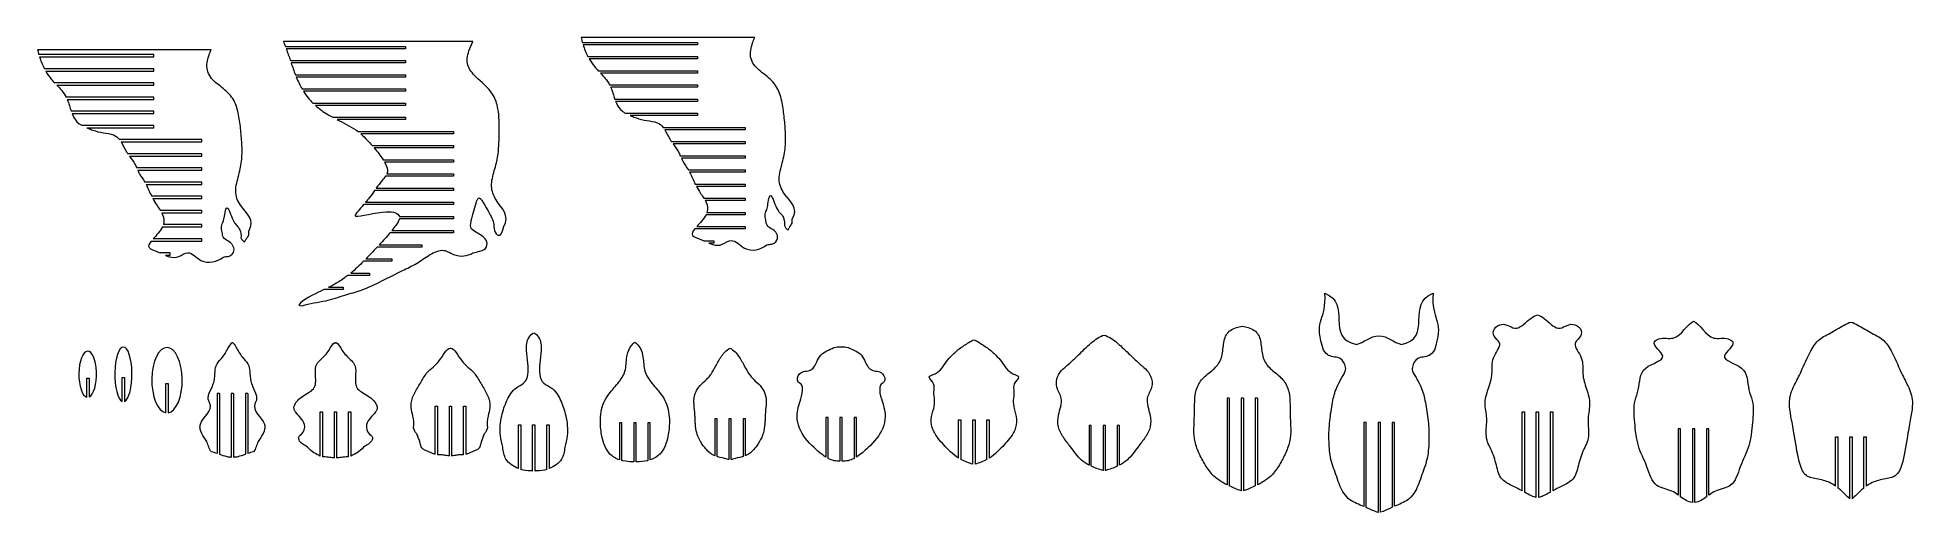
# Model space of a CAD drawing. Header units: millimetres. Extents: x -790 to 3917, y -2121 to 391.
# Drawn here: x -156 to 3090, y -431 to 391 of the extents above; entities that cross this region are included whole.
import ezdxf

# ---------------------------------------------------------------- set-up
doc = ezdxf.new("R2010")
doc.units = ezdxf.units.MM

msp = doc.modelspace()

# ---------------------------------------------------------------- linework, layer by layer
at = {"color": 7, "linetype": 'Continuous', "lineweight": 15}
for p, q in [((1085.5, 390.8), (784.9, 390.8)), ((144.5, 369.7), (-156.1, 369.7)), ((45.4, 361.2), (-153.8, 361.2)), ((-152.6, 357.2), (45.4, 357.2)), ((45.4, 357.2), (45.4, 361.2)), ((597.7, 383.7), (269.6, 383.7)), ((273, 375.3), (481, 375.3)), ((481, 371.3), (274.5, 371.3)), ((481, 375.3), (481, 371.3)), ((787.1, 382.3), (986.4, 382.3)), ((986.4, 378.3), (788.4, 378.3)), ((796.8, 357.8), (986.4, 357.8)), ((986.4, 382.3), (986.4, 378.3)), ((986.4, 357.8), (986.4, 353.8)), ((45.4, 336.7), (-144.1, 336.7)), ((-141.9, 332.7), (45.4, 332.7)), ((45.4, 332.7), (45.4, 336.7)), ((281.7, 350.8), (481, 350.8)), ((481, 346.8), (283, 346.8)), ((290.4, 326.3), (481, 326.3)), ((481, 350.8), (481, 346.8)), ((481, 326.3), (481, 322.3)), ((986.4, 353.8), (799, 353.8)), ((814.7, 333.3), (986.4, 333.3)), ((986.4, 329.3), (818.5, 329.3)), ((986.4, 333.3), (986.4, 329.3)), ((45.4, 312.2), (-126.3, 312.2)), ((-122.4, 308.2), (45.4, 308.2)), ((45.4, 308.2), (45.4, 312.2)), ((481, 322.3), (292, 322.3)), ((301.9, 301.8), (481, 301.8)), ((481, 297.8), (304.3, 297.8)), ((481, 301.8), (481, 297.8)), ((834.4, 308.8), (986.4, 308.8)), ((986.4, 304.8), (836.3, 304.8)), ((986.4, 308.8), (986.4, 304.8)), ((45.4, 287.7), (-106.6, 287.7)), ((-104.6, 283.7), (45.4, 283.7)), ((45.4, 263.2), (-97.6, 263.2)), ((45.4, 283.7), (45.4, 287.7)), ((45.4, 259.2), (45.4, 263.2)), ((320.8, 277.3), (481, 277.3)), ((481, 273.3), (325.1, 273.3)), ((481, 277.3), (481, 273.3)), ((843.3, 284.3), (986.4, 284.3)), ((986.4, 280.3), (844.8, 280.3)), ((861.7, 259.8), (986.4, 259.8)), ((986.4, 284.3), (986.4, 280.3)), ((986.4, 259.8), (986.4, 255.8)), ((-96.2, 259.2), (45.4, 259.2)), ((45.4, 238.7), (-79.2, 238.7)), ((-70.8, 234.7), (45.4, 234.7)), ((45.4, 234.7), (45.4, 238.7)), ((355.1, 252.8), (481, 252.8)), ((481, 248.8), (362.7, 248.8)), ((398.8, 228.3), (563.8, 228.3)), ((481, 252.8), (481, 248.8)), ((563.8, 228.3), (563.8, 224.3)), ((986.4, 255.8), (870.1, 255.8)), ((926.9, 235.3), (1069.2, 235.3)), ((1069.2, 231.3), (929.7, 231.3)), ((1069.2, 235.3), (1069.2, 231.3)), ((128.3, 214.2), (-14.1, 214.2)), ((-11.3, 210.2), (128.3, 210.2)), ((128.3, 210.2), (128.3, 214.2)), ((563.8, 224.3), (403.6, 224.3)), ((423.4, 203.8), (563.8, 203.8)), ((563.8, 199.8), (426.9, 199.8)), ((563.8, 203.8), (563.8, 199.8)), ((941.3, 210.8), (1069.2, 210.8)), ((1069.2, 206.8), (944.1, 206.8)), ((1069.2, 210.8), (1069.2, 206.8)), ((128.3, 189.7), (0.4, 189.7)), ((3.2, 185.7), (128.3, 185.7)), ((128.3, 165.2), (15.8, 165.2)), ((128.3, 185.7), (128.3, 189.7)), ((128.3, 161.2), (128.3, 165.2)), ((442.1, 179.3), (563.8, 179.3)), ((563.8, 175.3), (444.4, 175.3)), ((563.8, 179.3), (563.8, 175.3)), ((956.7, 186.3), (1069.2, 186.3)), ((1069.2, 182.3), (958.5, 182.3)), ((1069.2, 186.3), (1069.2, 182.3)), ((17.6, 161.2), (128.3, 161.2)), ((128.3, 140.7), (29.6, 140.7)), ((31.9, 136.7), (128.3, 136.7)), ((128.3, 136.7), (128.3, 140.7)), ((430.3, 130.3), (563.8, 130.3)), ((563.8, 150.8), (446.2, 150.8)), ((448.6, 154.8), (563.8, 154.8)), ((563.8, 154.8), (563.8, 150.8)), ((563.8, 130.3), (563.8, 126.3)), ((970.6, 161.8), (1069.2, 161.8)), ((1069.2, 157.8), (972.8, 157.8)), ((982.6, 137.3), (1069.2, 137.3)), ((1069.2, 133.3), (984.7, 133.3)), ((1069.2, 161.8), (1069.2, 157.8)), ((1069.2, 137.3), (1069.2, 133.3)), ((128.3, 116.2), (41.7, 116.2)), ((43.7, 112.2), (128.3, 112.2)), ((128.3, 112.2), (128.3, 116.2)), ((563.8, 101.8), (408.5, 101.8)), ((411.9, 105.8), (563.8, 105.8)), ((563.8, 126.3), (427.5, 126.3)), ((563.8, 105.8), (563.8, 101.8)), ((997.6, 112.8), (1069.2, 112.8)), ((1069.2, 108.8), (999.9, 108.8)), ((1069.2, 112.8), (1069.2, 108.8)), ((128.3, 91.7), (56.6, 91.7)), ((59, 87.7), (128.3, 87.7)), ((128.3, 67.2), (61.9, 67.2)), ((128.3, 87.7), (128.3, 91.7)), ((128.3, 63.2), (128.3, 67.2)), ((470.4, 81.3), (563.8, 81.3)), ((563.8, 77.3), (470.5, 77.3)), ((563.8, 81.3), (563.8, 77.3)), ((1069.2, 84.3), (1001.2, 84.3)), ((1002.9, 88.3), (1069.2, 88.3)), ((1069.2, 88.3), (1069.2, 84.3)), ((40.8, 38.7), (128.3, 38.7)), ((128.3, 42.7), (44.2, 42.7)), ((60.2, 63.2), (128.3, 63.2)), ((128.3, 38.7), (128.3, 42.7)), ((563.8, 52.8), (453.9, 52.8)), ((457.2, 56.8), (563.8, 56.8)), ((563.8, 56.8), (563.8, 52.8)), ((1069.2, 59.8), (981.7, 59.8)), ((985.2, 63.8), (1069.2, 63.8)), ((997.3, 39.3), (1014.6, 39.3)), ((1014.6, 35.3), (1006.3, 35.3)), ((1014.6, 39.3), (1014.6, 35.3)), ((1069.2, 63.8), (1069.2, 59.8)), ((73.6, 18.2), (56.4, 18.2)), ((65.4, 14.2), (73.6, 14.2)), ((73.6, 14.2), (73.6, 18.2)), ((457.4, 3.8), (408.3, 3.8)), ((412.2, 7.8), (457.4, 7.8)), ((509.2, 28.3), (431.9, 28.3)), ((435.6, 32.3), (509.2, 32.3)), ((457.4, 7.8), (457.4, 3.8)), ((509.2, 32.3), (509.2, 28.3)), ((418.8, -20.7), (381.2, -20.7)), ((386.2, -16.7), (418.8, -16.7)), ((418.8, -16.7), (418.8, -20.7)), ((372.9, -45.2), (339.6, -45.2)), ((347.9, -41.2), (372.9, -41.2)), ((372.9, -41.2), (372.9, -45.2)), ((-70.7, -198.4), (-66.7, -198.4)), ((-70.7, -231.2), (-70.7, -198.4)), ((-66.7, -198.4), (-66.7, -230.8)), ((-9.4, -197.3), (-5.4, -197.3)), ((-9.4, -238.5), (-9.4, -197.3)), ((-5.4, -197.3), (-5.4, -238.5)), ((66.1, -207.8), (70.1, -207.8)), ((66.1, -258.2), (66.1, -207.8)), ((70.1, -207.8), (70.1, -258.2)), ((158.9, -224.8), (154.9, -224.8)), ((154.9, -224.8), (154.9, -328.6)), ((158.9, -224.8), (158.9, -330)), ((183.4, -224.8), (179.4, -224.8)), ((179.4, -224.8), (179.4, -335.3)), ((183.4, -224.8), (183.4, -335.3)), ((207.9, -224.8), (203.9, -224.8)), ((203.9, -224.8), (203.9, -330)), ((207.9, -224.8), (207.9, -328.6)), ((333.3, -256.5), (337.3, -256.5)), ((333.3, -332.9), (333.3, -256.5)), ((337.3, -256.5), (337.3, -333.9)), ((357.8, -256.5), (361.8, -256.5)), ((357.8, -336.2), (357.8, -256.5)), ((361.8, -256.5), (361.8, -336.2)), ((382.3, -256.5), (386.3, -256.5)), ((382.3, -333.9), (382.3, -256.5)), ((386.3, -256.5), (386.3, -332.9)), ((532.4, -329.9), (532.4, -246.7)), ((532.4, -246.7), (536.4, -246.7)), ((536.4, -246.7), (536.4, -330.5)), ((556.9, -246.7), (560.9, -246.7)), ((556.9, -332.8), (556.9, -246.7)), ((560.9, -246.7), (560.9, -332.8)), ((581.4, -330.5), (581.4, -246.7)), ((581.4, -246.7), (585.4, -246.7)), ((585.4, -246.7), (585.4, -329.9)), ((1907.1, -232.6), (1903.1, -232.6)), ((1903.1, -232.6), (1903.1, -382.6)), ((1907.1, -232.6), (1907.1, -384.6)), ((1931.6, -232.6), (1927.6, -232.6)), ((1927.6, -232.6), (1927.6, -393.2)), ((1931.6, -232.6), (1931.6, -393.2)), ((1952.1, -232.6), (1952.1, -384.6)), ((1956.1, -232.6), (1952.1, -232.6)), ((1956.1, -232.6), (1956.1, -382.6)), ((2413.9, -256.8), (2417.9, -256.8)), ((2413.9, -393.2), (2413.9, -256.8)), ((2417.9, -256.8), (2417.9, -395.4)), ((2438.4, -256.8), (2442.4, -256.8)), ((2438.4, -404.8), (2438.4, -256.8)), ((2442.4, -256.8), (2442.4, -404.8)), ((2462.9, -395.4), (2462.9, -256.8)), ((2462.9, -256.8), (2466.9, -256.8)), ((2466.9, -256.8), (2466.9, -393.2)), ((676.6, -279), (680.6, -279)), ((676.6, -354.7), (676.6, -279)), ((680.6, -279), (680.6, -356.1)), ((701.1, -279), (705.1, -279)), ((701.1, -358.9), (701.1, -279)), ((705.1, -279), (705.1, -358.9)), ((725.6, -279), (729.6, -279)), ((725.6, -356.1), (725.6, -279)), ((729.6, -279), (729.6, -354.7)), ((855.6, -275.6), (851.6, -275.6)), ((851.6, -275.6), (851.6, -339.7)), ((855.6, -340.9), (855.6, -275.6)), ((880.1, -275.6), (876.1, -275.6)), ((876.1, -275.6), (876.1, -343)), ((880.1, -343), (880.1, -275.6)), ((904.6, -275.6), (900.6, -275.6)), ((900.6, -275.6), (900.6, -340.9)), ((904.6, -339.7), (904.6, -275.6)), ((1020.4, -268.8), (1016.4, -268.8)), ((1016.4, -268.8), (1016.4, -332.5)), ((1020.4, -333.9), (1020.4, -268.8)), ((1044.9, -268.8), (1040.9, -268.8)), ((1040.9, -268.8), (1040.9, -339.1)), ((1044.9, -339.1), (1044.9, -268.8)), ((1069.4, -268.8), (1065.4, -268.8)), ((1065.4, -268.8), (1065.4, -333.9)), ((1069.4, -332.5), (1069.4, -268.8)), ((1212.6, -266.4), (1208.6, -266.4)), ((1208.6, -266.4), (1208.6, -334.7)), ((1212.6, -337), (1212.6, -266.4)), ((1237.1, -266.4), (1233.1, -266.4)), ((1233.1, -266.4), (1233.1, -342.1)), ((1237.1, -342.1), (1237.1, -266.4)), ((1261.6, -266.4), (1257.6, -266.4)), ((1257.6, -266.4), (1257.6, -337)), ((1261.6, -334.7), (1261.6, -266.4)), ((1438.5, -270.5), (1442.5, -270.5)), ((1438.5, -336.7), (1438.5, -270.5)), ((1442.5, -270.5), (1442.5, -338.9)), ((1463, -270.5), (1467, -270.5)), ((1463, -347), (1463, -270.5)), ((1467, -270.5), (1467, -347)), ((1487.5, -338.9), (1487.5, -270.5)), ((1487.5, -270.5), (1491.5, -270.5)), ((1491.5, -270.5), (1491.5, -336.7)), ((1664.2, -280.3), (1664.2, -348.7)), ((1668.2, -280.3), (1664.2, -280.3)), ((1668.2, -350.7), (1668.2, -280.3)), ((1688.7, -280.3), (1688.7, -357.8)), ((1692.7, -280.3), (1688.7, -280.3)), ((1692.7, -357.8), (1692.7, -280.3)), ((1713.2, -280.3), (1713.2, -350.7)), ((1717.2, -280.3), (1713.2, -280.3)), ((1717.2, -348.7), (1717.2, -280.3)), ((2144.2, -275.2), (2140.2, -275.2)), ((2140.2, -275.2), (2140.2, -420.4)), ((2144.2, -422.1), (2144.2, -275.2)), ((2168.7, -275.2), (2164.7, -275.2)), ((2164.7, -275.2), (2164.7, -430.5)), ((2168.7, -430.2), (2168.7, -275.2)), ((2193.2, -275.2), (2189.2, -275.2)), ((2189.2, -275.2), (2189.2, -421.6)), ((2193.2, -419.9), (2193.2, -275.2)), ((2688.3, -286.1), (2684.3, -286.1)), ((2684.3, -286.1), (2684.3, -400.6)), ((2688.3, -403.5), (2688.3, -286.1)), ((2712.8, -286.1), (2708.8, -286.1)), ((2708.8, -286.1), (2708.8, -413.2)), ((2712.8, -413.2), (2712.8, -286.1)), ((2737.3, -286.1), (2733.3, -286.1)), ((2733.3, -286.1), (2733.3, -403.5)), ((2737.3, -400.6), (2737.3, -286.1)), ((2956.7, -299.9), (2960.7, -299.9)), ((2956.7, -385.1), (2956.7, -299.9)), ((2960.7, -299.9), (2960.7, -388.1)), ((2981.2, -299.9), (2985.2, -299.9)), ((2981.2, -406.9), (2981.2, -299.9)), ((2985.2, -299.9), (2985.2, -406.9)), ((3005.7, -388.1), (3005.7, -299.9)), ((3005.7, -299.9), (3009.7, -299.9)), ((3009.7, -299.9), (3009.7, -385.1))]:
    msp.add_line(p, q, dxfattribs=at)
for centre, major_axis, ratio, start_param, end_param in [((-69.2, -191.5), (0, -39.8), 0.384256, 0.165979, 6.186864), ((-7.4, -191.7), (0, -47.3), 0.315159, 0.134575, 6.14861), ((68.1, -201.8), (0.2, -56.6), 0.466271, 0.067798, 6.199171)]:
    msp.add_ellipse(centre, major_axis=major_axis, ratio=ratio, start_param=start_param, end_param=end_param, dxfattribs=at)
for points in [[(784.9, 390.8), (785.6, 387.9), (786.3, 385.1), (787.1, 382.3)], [(-156.1, 369.7), (-155.4, 366.8), (-154.6, 364), (-153.8, 361.2)], [(-152.6, 357.2), (-150.3, 350.1), (-147.5, 343.2), (-144.1, 336.7)], [(269.6, 383.7), (270.8, 381), (272, 378.1), (273, 375.3)], [(274.5, 371.3), (277, 364.6), (279.3, 357.7), (281.7, 350.8)], [(788.4, 378.3), (790.6, 371.3), (793.4, 364.4), (796.8, 357.8)], [(283, 346.8), (285.4, 339.9), (287.8, 333), (290.4, 326.3)], [(292, 322.3), (295, 315.2), (298.2, 308.3), (301.9, 301.8)], [(426.9, 199.8), (432.3, 193.5), (437.4, 186.9), (442.1, 179.3)], [(31.9, 136.7), (35.5, 130), (38.3, 122.9), (41.7, 116.2)], [(972.8, 157.8), (976.4, 151.1), (979.3, 144.1), (982.6, 137.3)], [(1001.2, 84.3), (997.5, 77.2), (990.6, 69.9), (985.2, 63.8)], [(1137.1, 65.6), (1138.3, 62.3), (1140.5, 59.8), (1143.4, 58.1)], [(1150.3, 69.5), (1150.6, 72), (1150.7, 74.5), (1150.5, 77)], [(60.2, 63.2), (56.6, 56.1), (49.7, 48.8), (44.2, 42.7)], [(196.1, 44.5), (197.4, 41.2), (199.5, 38.7), (202.5, 36.9)], [(209.4, 48.3), (209.7, 50.8), (209.7, 53.4), (209.5, 55.9)], [(453.9, 52.8), (448.4, 46.2), (442.1, 39.2), (435.6, 32.3)], [(650, 60.1), (650.4, 61), (650.6, 61.9), (650.6, 62.9)], [(1106.7, 32.2), (1109.4, 33.1), (1112.3, 33.5), (1115.2, 33.2)], [(165.7, 11.1), (168.5, 12), (171.4, 12.4), (174.3, 12)], [(408.3, 3.8), (401, -3.5), (393.8, -10.4), (386.2, -16.7)], [(597.7, 18.4), (602, 18.9), (606, 20), (609.9, 21.6)], [(339.6, -45.2), (325.5, -51.9), (311.3, -58.4), (300, -67.5)], [(2067.8, -141.9), (2054, -95.6), (2075.7, -98.7), (2072.4, -51.5)], [(2072.4, -51.5), (2119.7, -68.3), (2072.1, -129.6), (2127, -140)], [(2205.2, -140), (2260.2, -129.6), (2212.5, -68.3), (2259.8, -51.5)], [(2259.8, -51.5), (2256.5, -98.7), (2278.2, -95.6), (2264.4, -141.9)], [(300, -67.5), (294.8, -71.5), (295.5, -73.4), (301.9, -73.1)], [(2127, -140), (2140.4, -137.4), (2151.3, -124.5), (2166.1, -125)], [(2166.1, -125), (2181, -124.5), (2191.8, -137.4), (2205.2, -140)], [(126, -278.1), (129.6, -265.3), (148.7, -256.7), (141.8, -240.5)], [(221, -240.5), (214.1, -256.7), (233.2, -265.3), (236.7, -278.1)], [(500.5, -294.8), (497.6, -291.9), (495.7, -288.3), (495, -283.9)], [(622.8, -283.9), (622.1, -288.3), (620.3, -291.9), (617.3, -294.8)], [(145, -325.7), (140.6, -320.6), (139.5, -313.8), (136.9, -307.8)], [(225.8, -307.8), (223.2, -313.8), (222.2, -320.6), (217.7, -325.7)], [(502.2, -297.9), (501.7, -296.8), (501.2, -295.7), (500.5, -294.8)], [(617.3, -294.8), (616.6, -295.7), (616.1, -296.8), (615.7, -297.9)], [(154.9, -328.6), (151.6, -327.5), (148.3, -326.4), (145, -325.7)], [(217.7, -325.7), (214.4, -326.4), (211.2, -327.5), (207.9, -328.6)], [(333.3, -332.9), (329.5, -331.5), (326, -329), (322.1, -327.4)], [(397.6, -327.4), (393.7, -329), (390.2, -331.5), (386.3, -332.9)], [(2708.8, -413.2), (2700.9, -412.4), (2694.6, -408.1), (2688.3, -403.5)], [(2733.3, -403.5), (2727.1, -408.1), (2720.8, -412.4), (2712.8, -413.2)]]:
    msp.add_open_spline(points, degree=3, dxfattribs=at)
for points, knots in [([(1150.5, 77), (1162.9, 96.1), (1137.1, 113.7), (1124.9, 145.5), (1133.9, 174.5), (1139.3, 201.5), (1139, 228.1), (1136.5, 254.8), (1133.1, 281.6), (1124.8, 307.4), (1104.7, 325.9), (1085.2, 339.6), (1076.3, 359.5), (1079.4, 376.1), (1084.2, 387.8), (1085.5, 390.8)], [0.0046068, 0.0046068, 0.0046068, 0.0046068, 0.125, 0.1875, 0.25, 0.3125, 0.375, 0.4375, 0.5, 0.5625, 0.625, 0.6875, 0.71875, 0.78125, 0.8028493, 0.8028493, 0.8028493, 0.8028493]), ([(209.5, 55.9), (222, 75), (196.2, 92.6), (183.9, 124.4), (193, 153.4), (198.3, 180.4), (198.1, 207), (195.6, 233.6), (192.2, 260.5), (183.8, 286.3), (163.7, 304.8), (144.3, 318.4), (135.3, 338.4), (138.5, 355), (143.3, 366.7), (144.5, 369.7)], [0.0046068, 0.0046068, 0.0046068, 0.0046068, 0.125, 0.1875, 0.25, 0.3125, 0.375, 0.4375, 0.5, 0.5625, 0.625, 0.6875, 0.71875, 0.78125, 0.8028493, 0.8028493, 0.8028493, 0.8028493]), ([(650.6, 62.9), (662.8, 83.8), (639.1, 101.3), (628.8, 129.5), (631.5, 151.6), (641, 178.7), (643, 204.9), (642.9, 235.9), (643.6, 263.6), (632.6, 298.1), (604.2, 319.5), (585.9, 342.2), (588.3, 363.8), (595, 378.4), (597.7, 383.7)], [0.003092, 0.003092, 0.003092, 0.003092, 0.125, 0.1875, 0.21875, 0.28125, 0.375, 0.40625, 0.5, 0.5625, 0.65625, 0.71875, 0.78125, 0.8174453, 0.8174453, 0.8174453, 0.8174453]), ([(-141.9, 332.7), (-139.1, 327.9), (-134.2, 320.8), (-128.4, 314.4), (-126.3, 312.2)], [0.07671218, 0.07671218, 0.07671218, 0.07671218, 0.10533173, 0.12115895, 0.12115895, 0.12115895, 0.12115895]), ([(799, 353.8), (801.8, 349), (806.7, 341.9), (812.5, 335.5), (814.7, 333.3)], [0.07671218, 0.07671218, 0.07671218, 0.07671218, 0.10533173, 0.12115895, 0.12115895, 0.12115895, 0.12115895]), ([(818.5, 329.3), (821.4, 326.3), (827.3, 320), (832.2, 312.8), (834.4, 308.8)], [0.13066989, 0.13066989, 0.13066989, 0.13066989, 0.15220673, 0.17533896, 0.17533896, 0.17533896, 0.17533896]), ([(-122.4, 308.2), (-119.5, 305.2), (-113.6, 298.9), (-108.7, 291.7), (-106.6, 287.7)], [0.13066989, 0.13066989, 0.13066989, 0.13066989, 0.15220673, 0.17533896, 0.17533896, 0.17533896, 0.17533896]), ([(304.3, 297.8), (306.7, 293.9), (311.8, 286.7), (317.7, 280.2), (320.8, 277.3)], [0.13511204, 0.13511204, 0.13511204, 0.13511204, 0.15515712, 0.17364362, 0.17364362, 0.17364362, 0.17364362]), ([(836.3, 304.8), (836.4, 304.7), (839.2, 298.2), (841.1, 291), (843.3, 284.3)], [0.18280188, 0.18280188, 0.18280188, 0.18280188, 0.18345673, 0.21791452, 0.21791452, 0.21791452, 0.21791452]), ([(-104.6, 283.7), (-104.6, 283.6), (-101.7, 277.1), (-99.9, 269.8), (-97.6, 263.2)], [0.18280188, 0.18280188, 0.18280188, 0.18280188, 0.18345673, 0.21791452, 0.21791452, 0.21791452, 0.21791452]), ([(325.1, 273.3), (331.6, 267.4), (341.6, 260.3), (352.2, 254.4), (355.1, 252.8)], [0.18220758, 0.18220758, 0.18220758, 0.18220758, 0.2205278, 0.23524429, 0.23524429, 0.23524429, 0.23524429]), ([(844.8, 280.3), (845.2, 279.3), (848, 272.6), (853.1, 265.3), (859.8, 260.9), (861.7, 259.8)], [0.22494946, 0.22494946, 0.22494946, 0.22494946, 0.23033173, 0.26158173, 0.27305015, 0.27305015, 0.27305015, 0.27305015]), ([(-96.2, 259.2), (-95.8, 258.2), (-93, 251.5), (-87.9, 244.2), (-81.1, 239.8), (-79.2, 238.7)], [0.22494946, 0.22494946, 0.22494946, 0.22494946, 0.23033173, 0.26158173, 0.27305015, 0.27305015, 0.27305015, 0.27305015]), ([(-70.8, 234.7), (-70.1, 234.4), (-66.6, 232.9), (-57.3, 229.4), (-42.6, 225.5), (-24.5, 224.2), (-16.9, 217.8), (-14.1, 214.2)], [0.289037, 0.289037, 0.289037, 0.289037, 0.2928317, 0.3084567, 0.3397067, 0.3709567, 0.395802, 0.395802, 0.395802, 0.395802]), ([(362.7, 248.8), (364, 248.1), (376.3, 241.9), (389, 235.9), (398.8, 228.3)], [0.24784865, 0.24784865, 0.24784865, 0.24784865, 0.25389142, 0.30847569, 0.30847569, 0.30847569, 0.30847569]), ([(870.1, 255.8), (870.8, 255.5), (874.4, 254.1), (883.6, 250.5), (898.3, 246.6), (916.4, 245.4), (924, 238.9), (926.9, 235.3)], [0.289037, 0.289037, 0.289037, 0.289037, 0.2928317, 0.3084567, 0.3397067, 0.3709567, 0.395802, 0.395802, 0.395802, 0.395802]), ([(929.7, 231.3), (932.7, 226.4), (936.1, 218.9), (940.3, 212.4), (941.3, 210.8)], [0.4043029, 0.4043029, 0.4043029, 0.4043029, 0.43345673, 0.4428873, 0.4428873, 0.4428873, 0.4428873]), ([(-11.3, 210.2), (-8.2, 205.3), (-4.9, 197.7), (-0.7, 191.2), (0.4, 189.7)], [0.4043029, 0.4043029, 0.4043029, 0.4043029, 0.43345673, 0.4428873, 0.4428873, 0.4428873, 0.4428873]), ([(403.6, 224.3), (407.4, 220.8), (414.1, 213.8), (420.5, 207), (423.4, 203.8)], [0.31760196, 0.31760196, 0.31760196, 0.31760196, 0.3403375, 0.35970129, 0.35970129, 0.35970129, 0.35970129]), ([(944.1, 206.8), (947.5, 202.2), (952.3, 195.9), (955.7, 188.6), (956.7, 186.3)], [0.45117944, 0.45117944, 0.45117944, 0.45117944, 0.48033173, 0.49321063, 0.49321063, 0.49321063, 0.49321063]), ([(3.2, 185.7), (6.5, 181.1), (11.4, 174.7), (14.8, 167.4), (15.8, 165.2)], [0.45117944, 0.45117944, 0.45117944, 0.45117944, 0.48033173, 0.49321063, 0.49321063, 0.49321063, 0.49321063]), ([(444.4, 175.3), (447.6, 169.6), (451.1, 162), (449.2, 155.9), (448.6, 154.8)], [0.41090773, 0.41090773, 0.41090773, 0.41090773, 0.43684293, 0.44326591, 0.44326591, 0.44326591, 0.44326591]), ([(958.5, 182.3), (959.4, 180.4), (962.7, 173.3), (967.6, 166.8), (970.6, 161.8)], [0.50079605, 0.50079605, 0.50079605, 0.50079605, 0.51158173, 0.54179106, 0.54179106, 0.54179106, 0.54179106]), ([(17.6, 161.2), (18.4, 159.3), (21.8, 152.1), (26.6, 145.7), (29.6, 140.7)], [0.50079605, 0.50079605, 0.50079605, 0.50079605, 0.51158173, 0.54179106, 0.54179106, 0.54179106, 0.54179106]), ([(446.2, 150.8), (444.4, 148.3), (439.2, 142.6), (433.6, 134.8), (430.3, 130.3)], [0.45054608, 0.45054608, 0.45054608, 0.45054608, 0.46386884, 0.48087447, 0.48087447, 0.48087447, 0.48087447]), ([(984.7, 133.3), (986.9, 129.2), (991, 122.4), (995.8, 115.7), (997.6, 112.8)], [0.59671097, 0.59671097, 0.59671097, 0.59671097, 0.62095673, 0.63814758, 0.63814758, 0.63814758, 0.63814758]), ([(43.7, 112.2), (45.9, 108.1), (50, 101.3), (54.8, 94.5), (56.6, 91.7)], [0.59671097, 0.59671097, 0.59671097, 0.59671097, 0.62095673, 0.63814758, 0.63814758, 0.63814758, 0.63814758]), ([(408.5, 101.8), (401, 93.1), (392.9, 84.5), (395.1, 79), (451, 94.7), (468.9, 86.5), (470.4, 81.3)], [0.5179097, 0.5179097, 0.5179097, 0.5179097, 0.5572733, 0.5701962, 0.6299344, 0.6751877, 0.6751877, 0.6751877, 0.6751877]), ([(427.5, 126.3), (424.6, 122.2), (419.4, 114.9), (414.1, 108.4), (411.9, 105.8)], [0.48580493, 0.48580493, 0.48580493, 0.48580493, 0.50070554, 0.51203404, 0.51203404, 0.51203404, 0.51203404]), ([(609.9, 21.6), (621.3, 22.8), (627.1, 40.6), (604.8, 53.1), (593.1, 59.6), (593.7, 69.5), (596.9, 82.8), (601, 97.7), (605.1, 111.4), (609, 115.1), (613.6, 109), (619.3, 99), (624.6, 89.6), (630.5, 79.4), (634.2, 70.7), (633.5, 52), (645.2, 42.3), (650, 60.1)], [0, 0, 0, 0, 0.125, 0.21875, 0.28125, 0.34375, 0.375, 0.4375, 0.5, 0.5625, 0.625, 0.65625, 0.71875, 0.75, 0.8125, 0.875, 1, 1, 1, 1]), ([(999.9, 108.8), (1000.5, 107.8), (1003.6, 101.4), (1004.9, 94.4), (1002.9, 88.3)], [0.64605947, 0.64605947, 0.64605947, 0.64605947, 0.65220673, 0.68251759, 0.68251759, 0.68251759, 0.68251759]), ([(1115.2, 33.2), (1121, 35), (1126.6, 41.3), (1124.2, 52), (1117.8, 58.6), (1108.7, 62.6), (1105.3, 68.7), (1104.4, 77.1), (1102.8, 83.6), (1105.4, 91.4), (1107.5, 95.9), (1108.7, 104.5), (1110.1, 114.7), (1112.8, 118.4), (1115.2, 116), (1118.7, 107.7), (1123.3, 95.1), (1128.8, 87.3), (1132.8, 84), (1136.4, 77.6), (1137.5, 70.3), (1137.1, 65.6)], [0, 0, 0, 0, 0.09375, 0.15625, 0.1875, 0.25, 0.3125, 0.34375, 0.40625, 0.4375, 0.5, 0.53125, 0.59375, 0.625, 0.65625, 0.6875, 0.75, 0.8125, 0.875, 0.90625, 1, 1, 1, 1]), ([(59, 87.7), (59.5, 86.6), (62.7, 80.3), (63.9, 73.3), (61.9, 67.2)], [0.64605947, 0.64605947, 0.64605947, 0.64605947, 0.65220673, 0.68251759, 0.68251759, 0.68251759, 0.68251759]), ([(174.3, 12), (180.1, 13.8), (185.7, 20.2), (183.2, 30.8), (176.8, 37.5), (167.7, 41.4), (164.4, 47.6), (163.4, 56), (161.8, 62.5), (164.4, 70.3), (166.6, 74.8), (167.8, 83.3), (169.2, 93.5), (171.8, 97.3), (174.2, 94.9), (177.7, 86.6), (182.4, 74), (187.9, 66.2), (191.8, 62.8), (195.5, 56.4), (196.6, 49.2), (196.1, 44.5)], [0, 0, 0, 0, 0.09375, 0.15625, 0.1875, 0.25, 0.3125, 0.34375, 0.40625, 0.4375, 0.5, 0.53125, 0.59375, 0.625, 0.65625, 0.6875, 0.75, 0.8125, 0.875, 0.90625, 1, 1, 1, 1]), ([(470.5, 77.3), (469.7, 73.9), (465.5, 67.4), (459.8, 60), (457.2, 56.8)], [0.68593242, 0.68593242, 0.68593242, 0.68593242, 0.71151598, 0.72969822, 0.72969822, 0.72969822, 0.72969822]), ([(1143.4, 58.1), (1144.1, 59.6), (1145.1, 61.6), (1146.8, 64.4), (1148.3, 66.8), (1149.6, 68.6), (1150.3, 69.5)], [0, 0, 0, 0, 0.375, 0.5, 0.75, 1, 1, 1, 1]), ([(40.8, 38.7), (36.9, 34), (32.9, 26.6), (46.9, 22.3), (55, 18.8), (56.4, 18.2)], [0.73160549, 0.73160549, 0.73160549, 0.73160549, 0.76158173, 0.79283173, 0.79920115, 0.79920115, 0.79920115, 0.79920115]), ([(202.5, 36.9), (203.2, 38.5), (204.2, 40.4), (205.8, 43.3), (207.3, 45.6), (208.7, 47.4), (209.4, 48.3)], [0, 0, 0, 0, 0.375, 0.5, 0.75, 1, 1, 1, 1]), ([(981.7, 59.8), (977.8, 55.1), (973.8, 47.7), (987.8, 43.5), (995.9, 39.9), (997.3, 39.3)], [0.73160549, 0.73160549, 0.73160549, 0.73160549, 0.76158173, 0.79283173, 0.79920115, 0.79920115, 0.79920115, 0.79920115]), ([(1006.3, 35.3), (1008.6, 34.4), (1017.1, 31.1), (1029.3, 31), (1048, 46.1), (1069.7, 17.5), (1095.9, 23.8), (1106.7, 32.2)], [0.813272, 0.813272, 0.813272, 0.813272, 0.8240817, 0.8553317, 0.8865817, 0.9334567, 1.0030773, 1.0030773, 1.0030773, 1.0030773]), ([(65.4, 14.2), (67.7, 13.2), (76.2, 10), (88.4, 9.9), (107.1, 24.9), (128.7, -3.6), (155, 2.6), (165.7, 11.1)], [0.813272, 0.813272, 0.813272, 0.813272, 0.8240817, 0.8553317, 0.8865817, 0.9334567, 1.0030773, 1.0030773, 1.0030773, 1.0030773]), ([(301.9, -73.1), (315.6, -68.4), (340.7, -66.4), (374.5, -54.9), (420.4, -42.3), (459.6, -19.1), (500.5, -0.7), (521.3, 14.8), (546.3, 27.5), (569, 10.3), (588, 12.6), (597.7, 18.4)], [0, 0, 0, 0, 0.132617, 0.240462, 0.334771, 0.582388, 0.668045, 0.754085, 0.835983, 0.900576, 1, 1, 1, 1]), ([(431.9, 28.3), (426.9, 22.9), (420.2, 16), (413.7, 9.3), (412.2, 7.8)], [0.78035227, 0.78035227, 0.78035227, 0.78035227, 0.80793655, 0.81649377, 0.81649377, 0.81649377, 0.81649377]), ([(381.2, -20.7), (379, -22.4), (371.2, -28.2), (360.1, -35.1), (350.8, -39.8), (347.9, -41.2)], [0.87342881, 0.87342881, 0.87342881, 0.87342881, 0.88466482, 0.9132793, 0.9261248, 0.9261248, 0.9261248, 0.9261248]), ([(2413.9, -393.2), (2410.7, -391.5), (2402.7, -387.2), (2389.8, -381), (2374.3, -371.3), (2370, -349.5), (2362.6, -325), (2351.1, -304.6), (2351.8, -286.6), (2353.6, -263.5), (2347, -240.3), (2356.9, -213.7), (2363, -191.9), (2361.1, -173.5), (2366.6, -154.8), (2381.7, -139), (2363.6, -126.6), (2363.3, -112.5), (2384.8, -99.4), (2399.7, -117.1), (2416.6, -105.8), (2428.9, -94.1), (2436.6, -89.8), (2440.4, -88.7)], [0.3795394, 0.3795394, 0.3795394, 0.3795394, 0.390625, 0.40625, 0.421875, 0.453125, 0.484375, 0.5, 0.53125, 0.546875, 0.578125, 0.609375, 0.640625, 0.65625, 0.671875, 0.703125, 0.71875, 0.734375, 0.75, 0.78125, 0.796875, 0.8125, 0.828111, 0.828111, 0.828111, 0.828111]), ([(2440.4, -88.7), (2444.2, -89.8), (2452, -94.1), (2464.2, -105.8), (2481.1, -117.1), (2496, -99.4), (2517.5, -112.5), (2517.2, -126.6), (2499.1, -139), (2514.2, -154.8), (2519.7, -173.5), (2517.8, -191.9), (2524, -213.7), (2533.8, -240.3), (2527.2, -263.5), (2529, -286.6), (2529.7, -304.6), (2518.2, -325), (2510.8, -349.5), (2506.5, -371.3), (2491, -381), (2478.1, -387.2), (2470.1, -391.5), (2466.9, -393.2)], [0.171889, 0.171889, 0.171889, 0.171889, 0.1875, 0.203125, 0.21875, 0.25, 0.265625, 0.28125, 0.296875, 0.328125, 0.34375, 0.359375, 0.390625, 0.421875, 0.453125, 0.46875, 0.5, 0.515625, 0.546875, 0.578125, 0.59375, 0.609375, 0.6204606, 0.6204606, 0.6204606, 0.6204606]), ([(676.6, -354.7), (668.1, -351.5), (652.3, -341.5), (649.8, -318.1), (643.1, -293.4), (646.2, -265), (655.5, -236.7), (668, -215.7), (694.5, -205), (693.8, -177.1), (689.6, -150.2), (690.8, -130.7), (699.8, -120.6), (703.1, -120.1)], [0.5580802, 0.5580802, 0.5580802, 0.5580802, 0.6025078, 0.638135, 0.6718189, 0.7290554, 0.7749331, 0.8199555, 0.8438986, 0.9060852, 0.9428779, 0.9815243, 1, 1, 1, 1]), ([(703.1, -120.1), (706.3, -120.6), (715.3, -130.7), (716.6, -150.2), (712.4, -177.1), (711.6, -205), (738.1, -215.7), (750.6, -236.7), (759.9, -265), (763, -293.4), (756.3, -318.1), (753.8, -341.5), (738, -351.5), (729.6, -354.7)], [0.5147345, 0.5147345, 0.5147345, 0.5147345, 0.5332102, 0.5718566, 0.6086493, 0.6708359, 0.694779, 0.7398014, 0.7856791, 0.8429156, 0.8765995, 0.9122267, 0.9566543, 0.9566543, 0.9566543, 0.9566543]), ([(1664.2, -348.7), (1659.5, -346.3), (1646.8, -337.9), (1634.4, -319.2), (1619.3, -301), (1609.4, -282.7), (1610.4, -258.5), (1621.3, -235.5), (1606.3, -214.6), (1608.7, -190.1), (1629.4, -174.1), (1648.4, -156), (1666, -138.1), (1682.9, -125.9), (1690.7, -123.8)], [0.4601387, 0.4601387, 0.4601387, 0.4601387, 0.484375, 0.53125, 0.5625, 0.59375, 0.625, 0.671875, 0.703125, 0.734375, 0.78125, 0.8125, 0.859375, 0.8993022, 0.8993022, 0.8993022, 0.8993022]), ([(1690.7, -123.8), (1698.4, -125.9), (1715.3, -138.1), (1732.9, -156), (1751.9, -174.1), (1772.6, -190.1), (1775, -214.6), (1760, -235.5), (1770.9, -258.5), (1771.9, -282.7), (1762, -301), (1746.9, -319.2), (1734.5, -337.9), (1721.8, -346.3), (1717.2, -348.7)], [0.1006978, 0.1006978, 0.1006978, 0.1006978, 0.140625, 0.1875, 0.21875, 0.265625, 0.296875, 0.328125, 0.375, 0.40625, 0.4375, 0.46875, 0.515625, 0.5398613, 0.5398613, 0.5398613, 0.5398613]), ([(1903.1, -382.6), (1893.5, -377.8), (1878.3, -368.5), (1863.7, -346.1), (1852.5, -324.5), (1845.6, -302.9), (1845.8, -283.8), (1846.8, -264.3), (1846.8, -244.6), (1847.8, -221.3), (1857.5, -200), (1877.5, -185.6), (1893.5, -169.8), (1896.5, -145.1), (1899.5, -121.4), (1913.6, -111.5), (1926, -109), (1929.6, -108.6)], [0.4098501, 0.4098501, 0.4098501, 0.4098501, 0.453125, 0.484375, 0.515625, 0.546875, 0.578125, 0.59375, 0.625, 0.65625, 0.6875, 0.71875, 0.75, 0.78125, 0.8125, 0.84375, 0.8555442, 0.8555442, 0.8555442, 0.8555442]), ([(1929.6, -108.6), (1933.2, -109), (1945.6, -111.5), (1959.8, -121.4), (1962.7, -145.1), (1965.7, -169.8), (1981.7, -185.6), (2001.7, -200), (2011.4, -221.3), (2012.4, -244.6), (2012.4, -264.3), (2013.4, -283.8), (2013.6, -302.9), (2006.7, -324.5), (1995.5, -346.1), (1980.9, -368.5), (1965.7, -377.8), (1956.1, -382.6)], [0.1444558, 0.1444558, 0.1444558, 0.1444558, 0.15625, 0.1875, 0.21875, 0.25, 0.28125, 0.3125, 0.34375, 0.375, 0.40625, 0.421875, 0.453125, 0.484375, 0.515625, 0.546875, 0.5901499, 0.5901499, 0.5901499, 0.5901499]), ([(2684.3, -400.6), (2680.8, -398), (2669.4, -390.2), (2640.6, -387.6), (2631, -349), (2612.6, -315.8), (2609.1, -276), (2606, -242.4), (2618.9, -212.6), (2615.1, -176.3), (2676, -165.7), (2634.5, -139), (2656.3, -126.3), (2683.6, -137), (2700.9, -103.6), (2710.8, -99.7)], [0.2163146, 0.2163146, 0.2163146, 0.2163146, 0.2316067, 0.2639325, 0.3073466, 0.3532102, 0.4013842, 0.445975, 0.4689992, 0.5156554, 0.5583692, 0.5909829, 0.6018214, 0.6311334, 0.6849771, 0.6849771, 0.6849771, 0.6849771]), ([(2710.8, -99.7), (2720.7, -103.6), (2738.1, -137), (2765.3, -126.3), (2787.1, -139), (2745.7, -165.7), (2806.6, -176.3), (2802.8, -212.6), (2815.7, -242.4), (2812.6, -276), (2809.1, -315.8), (2790.7, -349), (2781.1, -387.6), (2752.3, -390.2), (2740.9, -398), (2737.3, -400.6)], [0.1813397, 0.1813397, 0.1813397, 0.1813397, 0.2351834, 0.2644954, 0.2753339, 0.3079476, 0.3506615, 0.3973176, 0.4203418, 0.4649326, 0.5131067, 0.5589702, 0.6023844, 0.6347101, 0.6500022, 0.6500022, 0.6500022, 0.6500022]), ([(2956.7, -385.1), (2949.9, -380.3), (2938.3, -374.9), (2919, -371.9), (2902.5, -368.5), (2891.5, -339.8), (2885.6, -296.8), (2879, -263.1), (2875.2, -238.1), (2880.5, -218.7), (2895.8, -190.4), (2909.9, -157.2), (2925.1, -131.1), (2946.3, -121.4), (2967.3, -108.6), (2979.3, -102.3), (2983.2, -101.4)], [0.1625018, 0.1625018, 0.1625018, 0.1625018, 0.1875, 0.203125, 0.234375, 0.265625, 0.3125, 0.34375, 0.375, 0.421875, 0.453125, 0.5, 0.53125, 0.5625, 0.59375, 0.6090224, 0.6090224, 0.6090224, 0.6090224]), ([(2983.2, -101.4), (2987.2, -102.3), (2999.2, -108.6), (3020.1, -121.4), (3041.4, -131.1), (3056.6, -157.2), (3070.6, -190.4), (3086, -218.7), (3091.2, -238.1), (3087.5, -263.1), (3080.9, -296.8), (3075, -339.8), (3064, -368.5), (3047.5, -371.9), (3028.2, -374.9), (3016.6, -380.3), (3009.7, -385.1)], [0.3909776, 0.3909776, 0.3909776, 0.3909776, 0.40625, 0.4375, 0.46875, 0.5, 0.546875, 0.578125, 0.625, 0.65625, 0.6875, 0.734375, 0.765625, 0.796875, 0.8125, 0.8374982, 0.8374982, 0.8374982, 0.8374982]), ([(141.8, -240.5), (140.7, -238.6), (139, -234.5), (139.9, -225.4), (145.9, -215), (150.8, -200.8), (151, -186.2), (153.1, -173.4), (164.8, -162.6), (175.6, -144), (179.5, -136.7), (181.3, -136.9), (181.4, -136.9)], [0.4988934, 0.4988934, 0.4988934, 0.4988934, 0.512018, 0.527643, 0.558893, 0.574518, 0.605768, 0.637018, 0.668268, 0.699518, 0.730768, 0.7318746, 0.7318746, 0.7318746, 0.7318746]), ([(181.4, -136.9), (181.4, -136.9), (183.2, -136.7), (187.2, -144), (197.9, -162.6), (209.7, -173.4), (211.7, -186.2), (212, -200.8), (216.9, -215), (222.8, -225.4), (223.7, -234.5), (222.1, -238.6), (221, -240.5)], [0.4988934, 0.4988934, 0.4988934, 0.4988934, 0.5, 0.53125, 0.5625, 0.59375, 0.625, 0.65625, 0.671875, 0.703125, 0.71875, 0.7318746, 0.7318746, 0.7318746, 0.7318746]), ([(290.6, -256.8), (289.3, -255.1), (285.8, -248.6), (292.2, -238.2), (307.2, -225.3), (327.9, -217.8), (324.4, -192.3), (325.1, -174.3), (335.5, -165.3), (349.7, -151), (356.1, -135.9), (359.4, -137), (359.8, -137.2)], [0.4928875, 0.4928875, 0.4928875, 0.4928875, 0.5098119, 0.5566869, 0.5879369, 0.6504369, 0.7129369, 0.7598119, 0.7910619, 0.8379369, 0.8848119, 0.8919244, 0.8919244, 0.8919244, 0.8919244]), ([(359.8, -137.2), (360.3, -137), (363.6, -135.9), (370, -151), (384.2, -165.3), (394.5, -174.3), (395.3, -192.3), (391.8, -217.8), (412.5, -225.3), (427.5, -238.2), (433.9, -248.6), (430.4, -255.1), (429.1, -256.8)], [0.4928875, 0.4928875, 0.4928875, 0.4928875, 0.5, 0.546875, 0.59375, 0.625, 0.671875, 0.734375, 0.796875, 0.828125, 0.875, 0.8919244, 0.8919244, 0.8919244, 0.8919244]), ([(495, -283.9), (496, -277.1), (494.9, -265.4), (490.4, -250.8), (490.7, -239.3), (493.8, -229.5), (498.9, -220.1), (504.2, -211.2), (509.2, -202.6), (514.4, -193.9), (521.6, -184.5), (530.3, -178.1), (540.3, -168), (549.4, -152.6), (555.6, -146.2), (558.8, -146.6), (558.9, -146.6)], [0.4981946, 0.4981946, 0.4981946, 0.4981946, 0.5606946, 0.6075696, 0.6388196, 0.6700696, 0.7013196, 0.7325696, 0.7638196, 0.7950696, 0.8263196, 0.8731946, 0.9044446, 0.9513196, 0.9981946, 1, 1, 1, 1]), ([(558.9, -146.6), (559, -146.6), (562.2, -146.2), (568.4, -152.6), (577.5, -168), (587.5, -178.1), (596.2, -184.5), (603.4, -193.9), (608.6, -202.6), (613.6, -211.2), (619, -220.1), (624, -229.5), (627.1, -239.3), (627.4, -250.8), (622.9, -265.4), (621.8, -277.1), (622.8, -283.9)], [0.4981946, 0.4981946, 0.4981946, 0.4981946, 0.5, 0.546875, 0.59375, 0.625, 0.671875, 0.703125, 0.734375, 0.765625, 0.796875, 0.828125, 0.859375, 0.890625, 0.9375, 1, 1, 1, 1]), ([(851.6, -339.7), (845.3, -337.5), (834.4, -331.2), (825.3, -315.5), (819.9, -296.3), (817.9, -276.4), (819.2, -256.6), (823.6, -240.4), (834.1, -223), (851.9, -205.1), (863.8, -183.9), (862.6, -161.3), (869.3, -144), (875.7, -137.5), (878.1, -136)], [0.4639686, 0.4639686, 0.4639686, 0.4639686, 0.5, 0.53125, 0.5625, 0.609375, 0.640625, 0.671875, 0.703125, 0.75, 0.796875, 0.84375, 0.875, 0.8912792, 0.8912792, 0.8912792, 0.8912792]), ([(878.1, -136), (880.5, -137.5), (887, -144), (893.6, -161.3), (892.4, -183.9), (904.3, -205.1), (922.1, -223), (932.6, -240.4), (937, -256.6), (938.4, -276.4), (936.4, -296.3), (931, -315.5), (921.8, -331.2), (910.9, -337.5), (904.6, -339.7)], [0.1087208, 0.1087208, 0.1087208, 0.1087208, 0.125, 0.15625, 0.203125, 0.25, 0.296875, 0.328125, 0.359375, 0.390625, 0.4375, 0.46875, 0.5, 0.5360314, 0.5360314, 0.5360314, 0.5360314]), ([(1016.4, -332.5), (1015.7, -332.2), (1010.2, -329.8), (1003.4, -324.1), (994.7, -312.9), (988.9, -303.2), (984.2, -290.6), (982.7, -280.1), (982.4, -269.3), (981.9, -258.5), (980.6, -247.8), (980, -234), (982.1, -223.3), (989.7, -211.9), (998.1, -204.4), (1005.4, -197.2), (1011.5, -189.5), (1016.6, -180.1), (1022.7, -168.8), (1028, -160.2), (1034.8, -151.6), (1039.9, -147.8), (1042.9, -146.7)], [0.2769734, 0.2769734, 0.2769734, 0.2769734, 0.28125, 0.3125, 0.328125, 0.359375, 0.375, 0.40625, 0.421875, 0.4375, 0.46875, 0.484375, 0.515625, 0.53125, 0.5625, 0.578125, 0.59375, 0.625, 0.640625, 0.65625, 0.671875, 0.6934433, 0.6934433, 0.6934433, 0.6934433]), ([(1042.9, -146.7), (1045.8, -147.8), (1050.9, -151.6), (1057.7, -160.2), (1063, -168.8), (1069.1, -180.1), (1074.2, -189.5), (1080.4, -197.2), (1087.6, -204.4), (1096.1, -211.9), (1103.6, -223.3), (1105.7, -234), (1105.1, -247.8), (1103.8, -258.5), (1103.4, -269.3), (1103, -280.1), (1101.6, -290.6), (1096.8, -303.2), (1091, -312.9), (1082.3, -324.1), (1075.5, -329.8), (1070, -332.2), (1069.4, -332.5)], [0.3065567, 0.3065567, 0.3065567, 0.3065567, 0.328125, 0.34375, 0.359375, 0.375, 0.40625, 0.421875, 0.4375, 0.46875, 0.484375, 0.515625, 0.53125, 0.5625, 0.578125, 0.59375, 0.625, 0.640625, 0.671875, 0.6875, 0.71875, 0.7230266, 0.7230266, 0.7230266, 0.7230266]), ([(1208.6, -334.7), (1201.4, -330.3), (1183.3, -314.5), (1163.7, -292.5), (1156.4, -260.8), (1164.6, -237.4), (1169.4, -219.9), (1166.9, -208.5), (1156.9, -205.5), (1162.1, -184.4), (1185.4, -188.2), (1193.2, -169.1), (1200.9, -155.5), (1213.8, -149.8), (1223.7, -144.3), (1232.3, -143.7), (1235.1, -143.9)], [0.5425768, 0.5425768, 0.5425768, 0.5425768, 0.5876028, 0.6631028, 0.7002521, 0.755791, 0.792898, 0.7986028, 0.8129672, 0.8395047, 0.8762526, 0.9126488, 0.9366585, 0.959688, 0.9848399, 1, 1, 1, 1]), ([(1235.1, -143.9), (1237.9, -143.7), (1246.4, -144.3), (1256.4, -149.8), (1269.2, -155.5), (1276.9, -169.1), (1284.7, -188.2), (1308, -184.4), (1313.2, -205.5), (1303.2, -208.5), (1300.8, -219.9), (1305.5, -237.4), (1313.7, -260.8), (1306.4, -292.5), (1286.8, -314.5), (1268.7, -330.3), (1261.6, -334.7)], [0.490753, 0.490753, 0.490753, 0.490753, 0.5059132, 0.531065, 0.5540945, 0.5781042, 0.6145004, 0.6512483, 0.6777858, 0.6921502, 0.697855, 0.734962, 0.7905009, 0.8276503, 0.9031502, 0.9481762, 0.9481762, 0.9481762, 0.9481762]), ([(1438.5, -336.7), (1433.5, -333.7), (1426.5, -327.8), (1416.6, -317.7), (1407.8, -308.3), (1399.8, -298.3), (1392.7, -285.4), (1389.3, -269.4), (1395.6, -252.3), (1397.7, -236.3), (1394.6, -222.4), (1398.7, -207.5), (1382.2, -195.4), (1398.5, -191.7), (1410.3, -181.5), (1417, -169.1), (1426, -159.7), (1434.1, -151.9), (1441.5, -146), (1449.8, -140.8), (1457.7, -135.3), (1462.8, -132.8), (1465, -132)], [0.4865537, 0.4865537, 0.4865537, 0.4865537, 0.515625, 0.53125, 0.5546875, 0.578125, 0.59375, 0.625, 0.65625, 0.6796875, 0.703125, 0.7265625, 0.75, 0.7734375, 0.796875, 0.8203125, 0.84375, 0.859375, 0.875, 0.890625, 0.90625, 0.9182537, 0.9182537, 0.9182537, 0.9182537]), ([(1465, -132), (1467.2, -132.8), (1472.3, -135.3), (1480.3, -140.8), (1488.6, -146), (1495.9, -151.9), (1504, -159.7), (1513.1, -169.1), (1519.8, -181.5), (1531.6, -191.7), (1547.8, -195.4), (1531.3, -207.5), (1535.5, -222.4), (1532.3, -236.3), (1534.5, -252.3), (1540.7, -269.4), (1537.4, -285.4), (1530.3, -298.3), (1522.2, -308.3), (1513.5, -317.7), (1503.6, -327.8), (1496.6, -333.7), (1491.5, -336.7)], [0.0817463, 0.0817463, 0.0817463, 0.0817463, 0.09375, 0.109375, 0.125, 0.140625, 0.15625, 0.1796875, 0.203125, 0.2265625, 0.25, 0.2734375, 0.296875, 0.3203125, 0.34375, 0.375, 0.40625, 0.421875, 0.4453125, 0.46875, 0.484375, 0.5134463, 0.5134463, 0.5134463, 0.5134463]), ([(2094.8, -162.4), (2087.6, -161.8), (2074.4, -159.8), (2068.7, -147.3), (2067.8, -141.9)], [0.44846489, 0.44846489, 0.44846489, 0.44846489, 0.46875, 0.48317101, 0.48317101, 0.48317101, 0.48317101]), ([(2264.4, -141.9), (2263.6, -147.3), (2257.8, -159.8), (2244.6, -161.8), (2237.4, -162.4)], [0.51682899, 0.51682899, 0.51682899, 0.51682899, 0.53125, 0.55153511, 0.55153511, 0.55153511, 0.55153511]), ([(2102.9, -195.5), (2109.7, -185.9), (2109.2, -176.6), (2100.9, -163.7), (2094.8, -162.4)], [0, 0, 0, 0, 0.54736, 1, 1, 1, 1]), ([(2237.4, -162.4), (2231.4, -163.7), (2223, -176.6), (2222.5, -185.9), (2229.3, -195.5)], [0, 0, 0, 0, 0.45264, 1, 1, 1, 1]), ([(2140.2, -420.4), (2131.6, -416.8), (2112.3, -409.5), (2100.1, -390.2), (2091.4, -363.5), (2081.5, -339.1), (2079.2, -308.1), (2079.8, -277), (2084.2, -248.2), (2088.5, -225.5), (2093.2, -212.7), (2101.5, -198), (2102.9, -195.5)], [0.1455577, 0.1455577, 0.1455577, 0.1455577, 0.171875, 0.203125, 0.21875, 0.25, 0.28125, 0.3125, 0.34375, 0.359375, 0.390625, 0.3968907, 0.3968907, 0.3968907, 0.3968907]), ([(2229.3, -195.5), (2230.8, -198), (2239.1, -212.7), (2243.7, -225.5), (2248, -248.2), (2252.4, -277), (2253, -308.1), (2250.7, -339.1), (2240.8, -363.5), (2232.1, -390.2), (2220.1, -409.2), (2201.4, -416.5), (2193.2, -419.9)], [0.6031093, 0.6031093, 0.6031093, 0.6031093, 0.609375, 0.640625, 0.65625, 0.6875, 0.71875, 0.75, 0.78125, 0.796875, 0.828125, 0.8532233, 0.8532233, 0.8532233, 0.8532233]), ([(301, -295.3), (305.6, -291.2), (309.9, -274.3), (295.5, -263.2), (290.6, -256.8)], [0, 0, 0, 0, 0.402971, 1, 1, 1, 1]), ([(429.1, -256.8), (424.2, -263.2), (409.8, -274.3), (414.1, -291.2), (418.7, -295.3)], [0, 0, 0, 0, 0.597029, 1, 1, 1, 1]), ([(136.9, -307.8), (135.4, -305.7), (130.9, -298.9), (125.2, -288.5), (125, -281.1), (125.8, -278.6), (126, -278.1)], [0.88709424, 0.88709424, 0.88709424, 0.88709424, 0.90223438, 0.93348438, 0.94910938, 0.95264014, 0.95264014, 0.95264014, 0.95264014]), ([(236.7, -278.1), (236.9, -278.6), (237.8, -281.1), (237.5, -288.5), (231.9, -298.9), (227.4, -305.7), (225.8, -307.8)], [0.88709424, 0.88709424, 0.88709424, 0.88709424, 0.890625, 0.90625, 0.9375, 0.95264014, 0.95264014, 0.95264014, 0.95264014]), ([(322.1, -327.4), (313.7, -321.5), (313, -316.9), (297.3, -310.3), (293, -299.2), (301, -295.3)], [0, 0, 0, 0, 0.402555, 0.601909, 1, 1, 1, 1]), ([(418.7, -295.3), (426.7, -299.2), (422.4, -310.3), (406.7, -316.9), (406, -321.5), (397.6, -327.4)], [0, 0, 0, 0, 0.398091, 0.597445, 1, 1, 1, 1]), ([(532.4, -329.9), (530.4, -329.5), (526, -327.7), (519.7, -324.9), (513.2, -322.4), (508, -318.8), (506.7, -311.4), (504.7, -304.7), (502.5, -299.6), (502.2, -297.9)], [0.614949, 0.614949, 0.614949, 0.614949, 0.6383521, 0.6696021, 0.6852271, 0.7086646, 0.7399146, 0.7633521, 0.7845819, 0.7845819, 0.7845819, 0.7845819]), ([(615.7, -297.9), (615.3, -299.6), (613.1, -304.7), (611.1, -311.4), (609.8, -318.8), (604.6, -322.4), (598.1, -324.9), (591.8, -327.7), (587.4, -329.5), (585.4, -329.9)], [0.5178327, 0.5178327, 0.5178327, 0.5178327, 0.5390625, 0.5625, 0.59375, 0.6171875, 0.6328125, 0.6640625, 0.6874656, 0.6874656, 0.6874656, 0.6874656]), ([(179.4, -335.3), (177, -335.2), (170.1, -334.1), (163.3, -331.6), (158.9, -330)], [0.5258678, 0.5258678, 0.5258678, 0.5258678, 0.625, 0.8091806, 0.8091806, 0.8091806, 0.8091806]), ([(203.9, -330), (199.4, -331.6), (192.6, -334.1), (185.8, -335.2), (183.4, -335.3)], [0.6919001, 0.6919001, 0.6919001, 0.6919001, 0.8760807, 0.9752129, 0.9752129, 0.9752129, 0.9752129]), ([(357.8, -336.2), (356.6, -336.2), (353.8, -336), (347.8, -335.2), (342.1, -334.6), (338.1, -334), (337.3, -333.9)], [0.5111897, 0.5111897, 0.5111897, 0.5111897, 0.5625, 0.625, 0.75, 0.7802767, 0.7802767, 0.7802767, 0.7802767]), ([(382.3, -333.9), (381.6, -334), (377.6, -334.6), (371.9, -335.2), (365.9, -336), (363.1, -336.2), (361.8, -336.2)], [0.7037582, 0.7037582, 0.7037582, 0.7037582, 0.7340349, 0.8590349, 0.9215349, 0.9728452, 0.9728452, 0.9728452, 0.9728452]), ([(556.9, -332.8), (555.2, -332.7), (551.4, -332.1), (545.3, -330.9), (540, -330.8), (537.1, -330.6), (536.4, -330.5)], [0.52542985, 0.52542985, 0.52542985, 0.52542985, 0.54460208, 0.56803958, 0.59147708, 0.59965698, 0.59965698, 0.59965698, 0.59965698]), ([(581.4, -330.5), (580.7, -330.6), (577.8, -330.8), (572.5, -330.9), (566.4, -332.1), (562.6, -332.7), (560.9, -332.8)], [0.7027576, 0.7027576, 0.7027576, 0.7027576, 0.7109375, 0.734375, 0.7578125, 0.77698473, 0.77698473, 0.77698473, 0.77698473]), ([(701.1, -358.9), (700.1, -358.8), (692, -358.5), (686, -357.7), (680.6, -356.1)], [0.51777832, 0.51777832, 0.51777832, 0.51777832, 0.52197567, 0.55097379, 0.55097379, 0.55097379, 0.55097379]), ([(725.6, -356.1), (720.2, -357.7), (714.2, -358.5), (706, -358.8), (705.1, -358.9)], [0.9637607, 0.9637607, 0.9637607, 0.9637607, 0.99275883, 0.99695617, 0.99695617, 0.99695617, 0.99695617]), ([(876.1, -343), (875.5, -343), (869.3, -342.9), (862.4, -342.5), (856.2, -341), (855.6, -340.9)], [0.41863729, 0.41863729, 0.41863729, 0.41863729, 0.421875, 0.453125, 0.45641352, 0.45641352, 0.45641352, 0.45641352]), ([(900.6, -340.9), (900, -341), (893.8, -342.5), (886.9, -342.9), (880.7, -343), (880.1, -343)], [0.54358648, 0.54358648, 0.54358648, 0.54358648, 0.546875, 0.578125, 0.58136271, 0.58136271, 0.58136271, 0.58136271]), ([(1040.9, -339.1), (1039.9, -338.9), (1033.6, -337.1), (1026.6, -335.7), (1020.9, -334), (1020.4, -333.9)], [0.22834658, 0.22834658, 0.22834658, 0.22834658, 0.234375, 0.265625, 0.26870782, 0.26870782, 0.26870782, 0.26870782]), ([(1065.4, -333.9), (1064.9, -334), (1059.2, -335.7), (1052.1, -337.1), (1045.9, -338.9), (1044.9, -339.1)], [0.73129218, 0.73129218, 0.73129218, 0.73129218, 0.734375, 0.765625, 0.77165342, 0.77165342, 0.77165342, 0.77165342]), ([(1233.1, -342.1), (1229.5, -342.2), (1222.6, -341.4), (1216, -338.7), (1212.6, -337)], [0.49430439, 0.49430439, 0.49430439, 0.49430439, 0.51335395, 0.53427794, 0.53427794, 0.53427794, 0.53427794]), ([(1257.6, -337), (1254.2, -338.7), (1247.5, -341.4), (1240.6, -342.2), (1237.1, -342.1)], [0.95647507, 0.95647507, 0.95647507, 0.95647507, 0.97739906, 0.99644862, 0.99644862, 0.99644862, 0.99644862]), ([(1463, -347), (1459.6, -346.1), (1452.6, -343.4), (1445.8, -340.6), (1442.5, -338.9)], [0.44360052, 0.44360052, 0.44360052, 0.44360052, 0.4609375, 0.47904918, 0.47904918, 0.47904918, 0.47904918]), ([(1487.5, -338.9), (1484.2, -340.6), (1477.5, -343.4), (1470.5, -346.1), (1467, -347)], [0.52095082, 0.52095082, 0.52095082, 0.52095082, 0.5390625, 0.55639948, 0.55639948, 0.55639948, 0.55639948]), ([(1688.7, -357.8), (1688.4, -357.8), (1681.4, -356.1), (1674.5, -353.7), (1668.2, -350.7), (1668.2, -350.7)], [0.42079648, 0.42079648, 0.42079648, 0.42079648, 0.421875, 0.453125, 0.45332003, 0.45332003, 0.45332003, 0.45332003]), ([(1713.2, -350.7), (1713.1, -350.7), (1706.9, -353.7), (1699.9, -356.1), (1692.9, -357.8), (1692.7, -357.8)], [0.54667997, 0.54667997, 0.54667997, 0.54667997, 0.546875, 0.578125, 0.57920352, 0.57920352, 0.57920352, 0.57920352]), ([(1927.6, -393.2), (1927.5, -393.2), (1920.6, -390.9), (1913.7, -387.8), (1907.1, -384.6)], [0.37469572, 0.37469572, 0.37469572, 0.37469572, 0.375, 0.40392488, 0.40392488, 0.40392488, 0.40392488]), ([(1952.1, -384.6), (1945.5, -387.8), (1938.6, -390.9), (1931.7, -393.2), (1931.6, -393.2)], [0.59607512, 0.59607512, 0.59607512, 0.59607512, 0.625, 0.62530428, 0.62530428, 0.62530428, 0.62530428]), ([(2981.2, -406.9), (2978.8, -405), (2972.7, -399.3), (2965.6, -392), (2961.1, -388.4), (2960.7, -388.1)], [0.12930096, 0.12930096, 0.12930096, 0.12930096, 0.140625, 0.15625, 0.15755815, 0.15755815, 0.15755815, 0.15755815]), ([(3005.7, -388.1), (3005.4, -388.4), (3000.9, -392), (2993.8, -399.3), (2987.7, -405), (2985.2, -406.9)], [0.84244185, 0.84244185, 0.84244185, 0.84244185, 0.84375, 0.859375, 0.87069904, 0.87069904, 0.87069904, 0.87069904]), ([(2189.2, -421.6), (2188.5, -421.9), (2181.4, -424.9), (2174.7, -428.4), (2168.7, -430.2)], [0.85729824, 0.85729824, 0.85729824, 0.85729824, 0.859375, 0.87928123, 0.87928123, 0.87928123, 0.87928123]), ([(2438.4, -404.8), (2435.8, -404.1), (2429.4, -401.7), (2422.3, -397.7), (2417.9, -395.4)], [0.34803364, 0.34803364, 0.34803364, 0.34803364, 0.359375, 0.37487095, 0.37487095, 0.37487095, 0.37487095]), ([(2462.9, -395.4), (2458.5, -397.7), (2451.4, -401.7), (2445, -404.1), (2442.4, -404.8)], [0.62512905, 0.62512905, 0.62512905, 0.62512905, 0.640625, 0.65196636, 0.65196636, 0.65196636, 0.65196636]), ([(2164.7, -430.5), (2158.3, -428.8), (2151.6, -425.3), (2144.5, -422.2), (2144.2, -422.1)], [0.11938726, 0.11938726, 0.11938726, 0.11938726, 0.140625, 0.14146948, 0.14146948, 0.14146948, 0.14146948])]:
    msp.add_open_spline(points, degree=3, knots=knots, dxfattribs=at)

doc.saveas('drawing.dxf')
